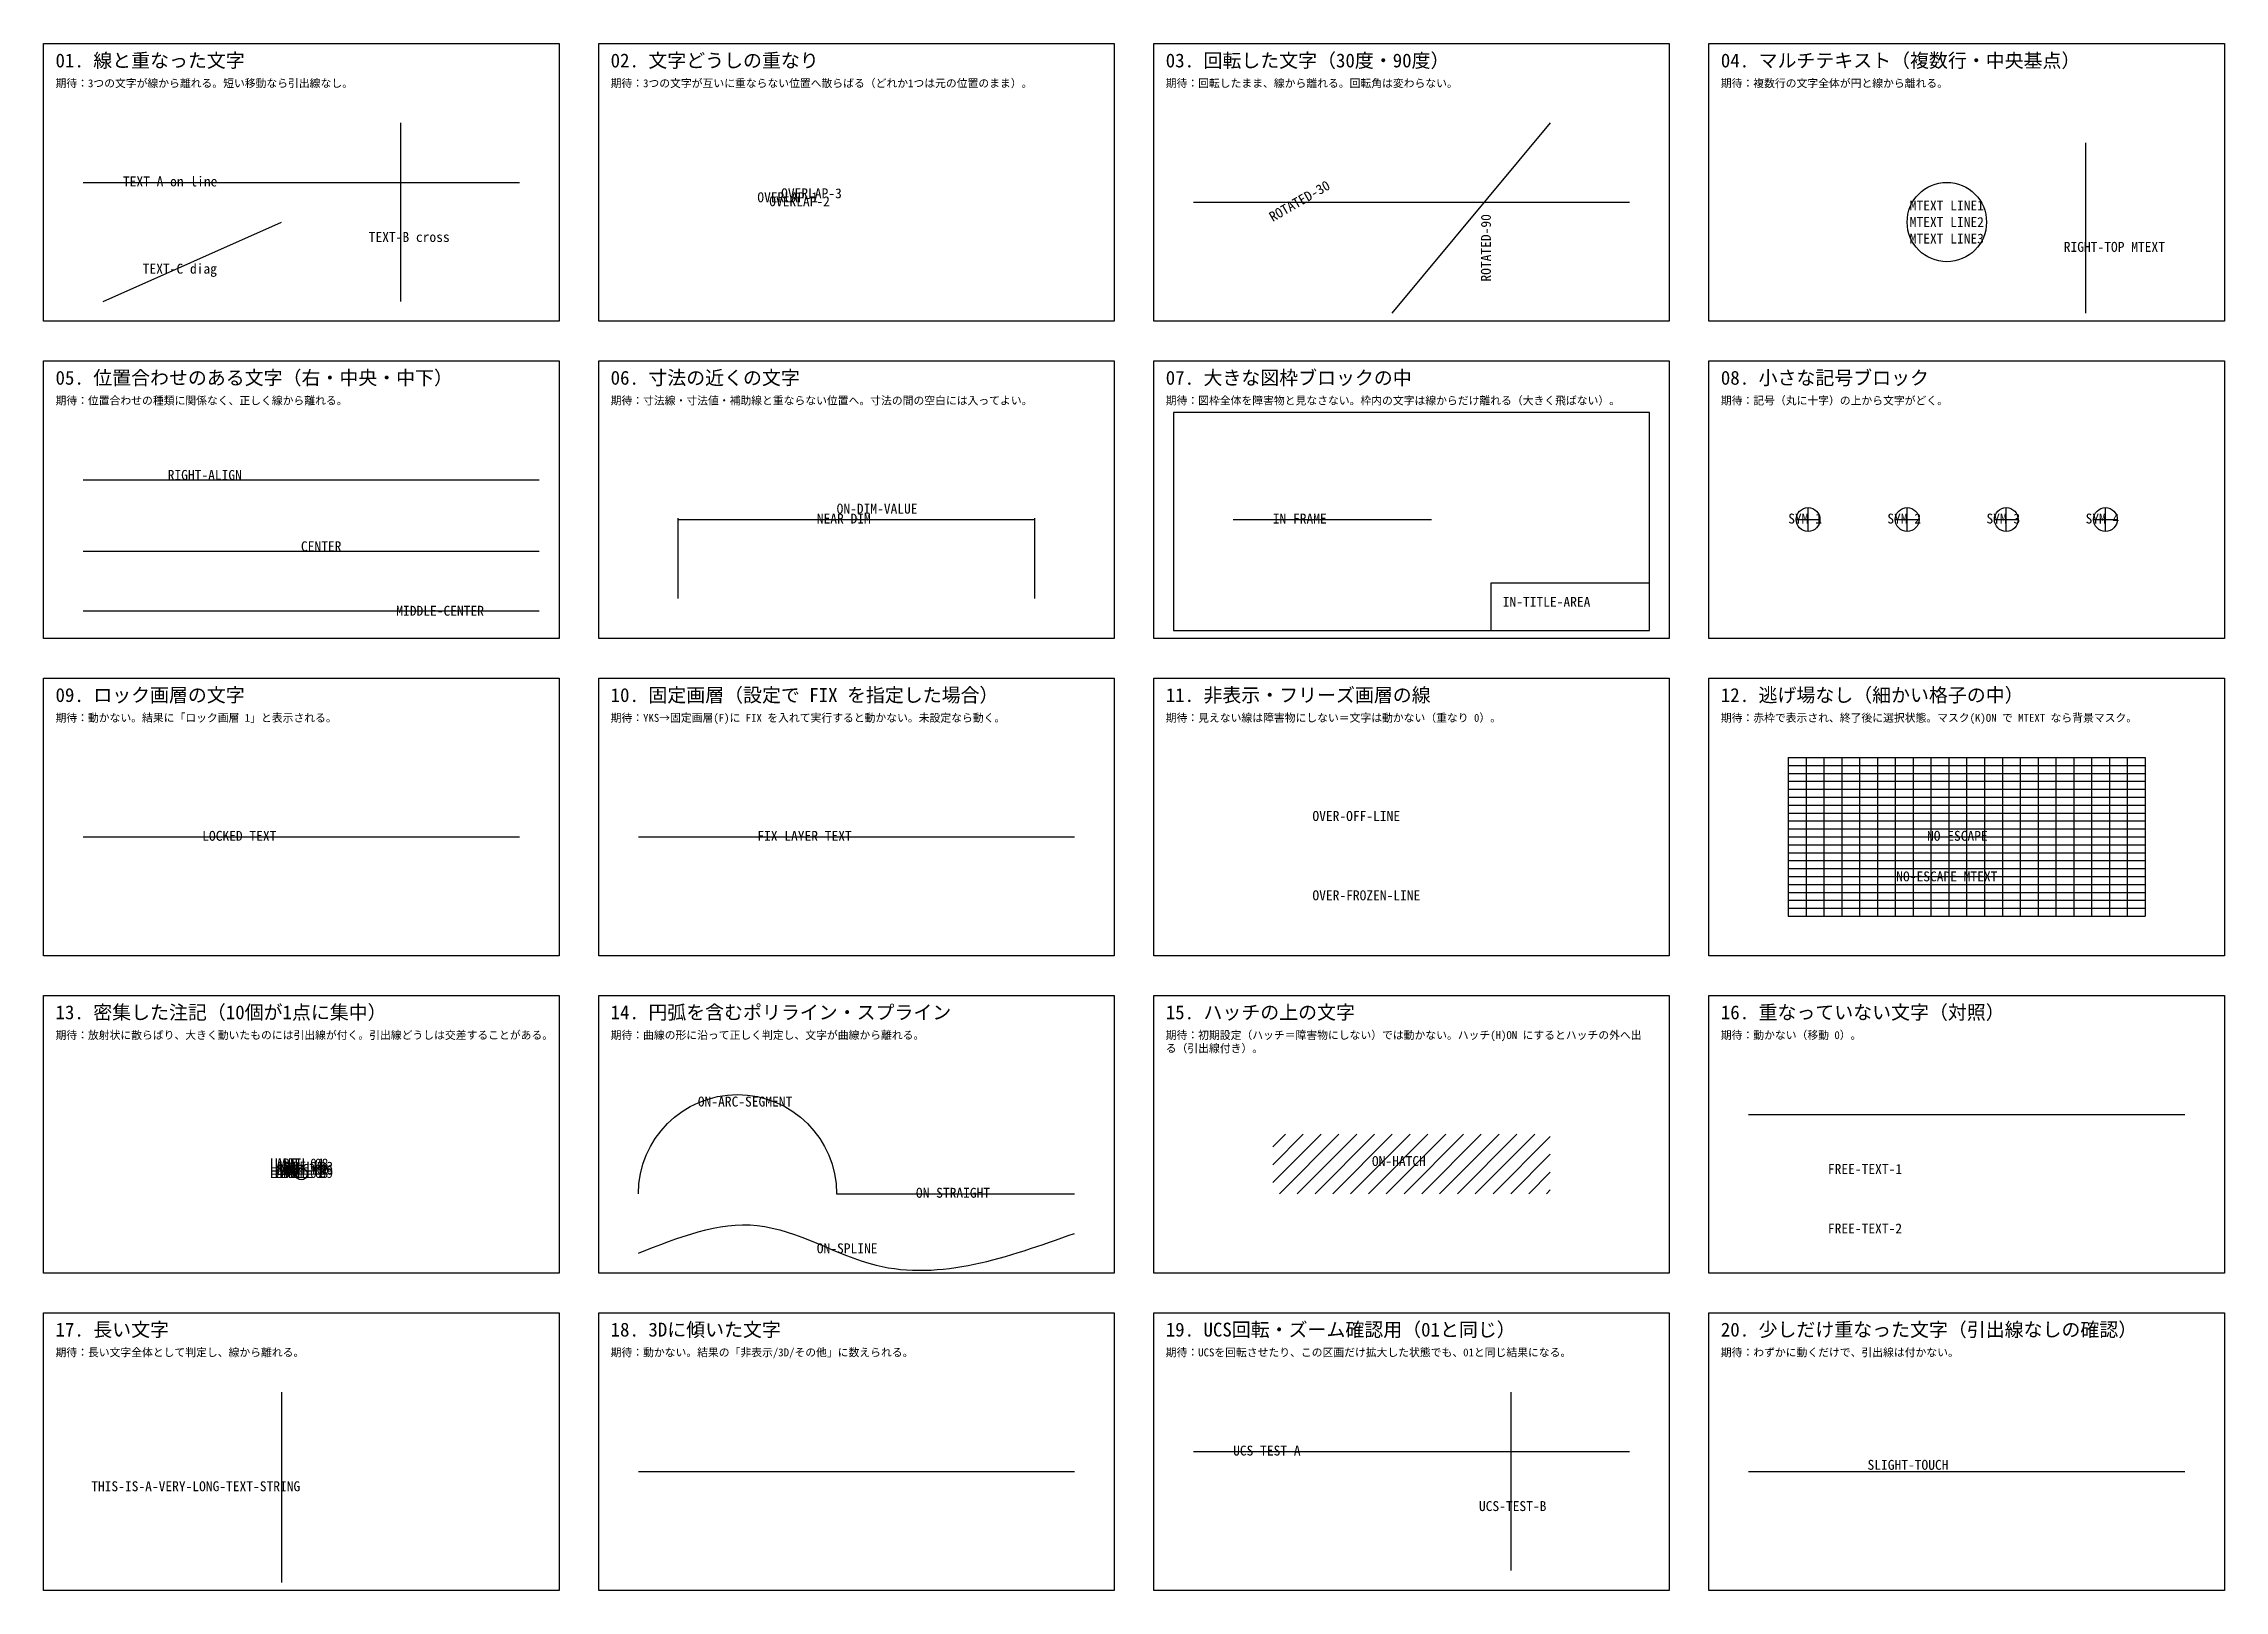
# Model space of a CAD drawing. Header units: millimetres. Extents: x -195 to 550, y -390 to 255.
# Drawn here: x 0 to 550, y -390 to 0 of the extents above; entities that cross this region are included whole.
import ezdxf
from ezdxf.enums import TextEntityAlignment as Align

# ---------------------------------------------------------------- set-up
doc = ezdxf.new("R2010")
doc.units = ezdxf.units.MM
for name, color, linetype in [('DIM', 3, 'Continuous'), ('FIX', 5, 'Continuous'), ('HATCH', 252, 'Continuous'), ('LOCKED', 1, 'Continuous'), ('OBJ', 4, 'Continuous'), ('TEXT', 7, 'Continuous'), ('YK_区画', 9, 'Continuous'), ('YK_見出し', 8, 'Continuous')]:
    doc.layers.add(name, color=color, linetype=linetype)
doc.styles.add('OpenSansCondensed-Light', font='OpenSansCondensed-Light.ttf')
doc.styles.add('YK_JP', font='msgothic.ttc')
doc.dimstyles.new('EZDXF', dxfattribs={"dimtxt": 0.25, "dimasz": 0.175, "dimexe": 0.375, "dimexo": 0.125, "dimgap": 0.1, "dimtad": 1, "dimlfac": 100, "dimzin": 12, "dimdsep": 46, "dimtxsty": 'OpenSansCondensed-Light', "dimblk": 'ARCHTICK', "dimcen": 2.5, "dimazin": 3, "dimtfac": 0.5, "dimtmove": 2, "dimatfit": 3})

msp = doc.modelspace()

# ---------------------------------------------------------------- texts
at = {"layer": 'FIX'}
msp.add_text('FIX-LAYER-TEXT', height=2.5, dxfattribs=at).set_placement((180, -201))
at = {"layer": 'LOCKED'}
msp.add_text('LOCKED-TEXT', height=2.5, dxfattribs=at).set_placement((40, -201))
at = {"layer": 'TEXT'}
for s, p in [('TEXT-A on line', (20, -36)), ('OVERLAP-1', (180, -40)), ('OVERLAP-2', (183, -41)), ('OVERLAP-3', (186, -39)), ('TEXT-B cross', (82, -50)), ('TEXT-C diag', (25, -58)), ('NEAR-DIM', (195, -121)), ('ON-DIM-VALUE', (200, -118.5)), ('IN-FRAME', (310, -121)), ('SYM-1', (440, -121)), ('SYM-2', (465, -121)), ('SYM-3', (490, -121)), ('SYM-4', (515, -121)), ('IN-TITLE-AREA', (368, -142)), ('OVER-OFF-LINE', (320, -196)), ('NO-ESCAPE', (475, -201)), ('OVER-FROZEN-LINE', (320, -216)), ('ON-ARC-SEGMENT', (165, -268)), ('ON-HATCH', (335, -283)), ('LABEL-04', (57, -283.6)), ('LABEL-07', (57, -284.4)), ('LABEL-10', (57, -285.2)), ('LABEL-01', (57, -286)), ('LABEL-08', (58.2, -283.6)), ('LABEL-02', (58.2, -285.2)), ('LABEL-05', (58.2, -286)), ('LABEL-03', (59.4, -284.4)), ('LABEL-06', (59.4, -285.2)), ('LABEL-09', (59.4, -286)), ('FREE-TEXT-1', (450, -285)), ('ON-STRAIGHT', (220, -291)), ('ON-SPLINE', (195, -305)), ('FREE-TEXT-2', (450, -300)), ('UCS-TEST-A', (300, -356)), ('SLIGHT-TOUCH', (460, -359.6)), ('THIS-IS-A-VERY-LONG-TEXT-STRING', (12, -365)), ('UCS-TEST-B', (362, -370))]:
    msp.add_text(s, height=2.5, dxfattribs=at).set_placement(p)
for s, rotation, p in [('ROTATED-30', 30, (310, -45)), ('ROTATED-90', 90, (365, -60))]:
    msp.add_text(s, height=2.5, rotation=rotation, dxfattribs=at).set_placement(p)
msp.add_text('RIGHT-ALIGN', height=2.5, dxfattribs=at).set_placement((50, -110), align=Align.RIGHT)
msp.add_text('CENTER', height=2.5, dxfattribs=at).set_placement((70, -128), align=Align.CENTER)
msp.add_text('MIDDLE-CENTER', height=2.5, dxfattribs=at).set_placement((100, -143), align=Align.MIDDLE_CENTER)
at = {"layer": 'TEXT', "char_height": 2.5}
for s, insert, width, attachment_point in [('MTEXT LINE1\\PMTEXT LINE2\\PMTEXT LINE3', (480, -45), 30, 5), ('RIGHT-TOP MTEXT', (535, -50), 40, 3), ('NO-ESCAPE MTEXT', (480, -210), 30, 5)]:
    msp.add_mtext(s, dxfattribs=dict(at, insert=insert, width=width, attachment_point=attachment_point))
at = {"layer": 'YK_見出し', "style": 'YK_JP'}
for s, p in [('01. 線と重なった文字', (3, -6)), ('02. 文字どうしの重なり', (143, -6)), ('03. 回転した文字（30度・90度）', (283, -6)), ('04. マルチテキスト（複数行・中央基点）', (423, -6)), ('05. 位置合わせのある文字（右・中央・中下）', (3, -86)), ('06. 寸法の近くの文字', (143, -86)), ('07. 大きな図枠ブロックの中', (283, -86)), ('08. 小さな記号ブロック', (423, -86)), ('09. ロック画層の文字', (3, -166)), ('10. 固定画層（設定で FIX を指定した場合）', (143, -166)), ('11. 非表示・フリーズ画層の線', (283, -166)), ('12. 逃げ場なし（細かい格子の中）', (423, -166)), ('13. 密集した注記（10個が1点に集中）', (3, -246)), ('14. 円弧を含むポリライン・スプライン', (143, -246)), ('15. ハッチの上の文字', (283, -246)), ('16. 重なっていない文字（対照）', (423, -246)), ('17. 長い文字', (3, -326)), ('18. 3Dに傾いた文字', (143, -326)), ('19. UCS回転・ズーム確認用（01と同じ）', (283, -326)), ('20. 少しだけ重なった文字（引出線なしの確認）', (423, -326))]:
    msp.add_text(s, height=3.5, dxfattribs=at).set_placement(p)
at = {"layer": 'YK_見出し', "char_height": 2, "width": 120, "attachment_point": 1, "style": 'YK_JP'}
for s, insert in [('期待：3つの文字が線から離れる。短い移動なら引出線なし。', (3, -9)), ('期待：3つの文字が互いに重ならない位置へ散らばる（どれか1つは元の位置のまま）。', (143, -9)), ('期待：回転したまま、線から離れる。回転角は変わらない。', (283, -9)), ('期待：複数行の文字全体が円と線から離れる。', (423, -9)), ('期待：位置合わせの種類に関係なく、正しく線から離れる。', (3, -89)), ('期待：寸法線・寸法値・補助線と重ならない位置へ。寸法の間の空白には入ってよい。', (143, -89)), ('期待：図枠全体を障害物と見なさない。枠内の文字は線からだけ離れる（大きく飛ばない）。', (283, -89)), ('期待：記号（丸に十字）の上から文字がどく。', (423, -89)), ('期待：動かない。結果に「ロック画層 1」と表示される。', (3, -169)), ('期待：YKS→固定画層(F)に FIX を入れて実行すると動かない。未設定なら動く。', (143, -169)), ('期待：見えない線は障害物にしない＝文字は動かない（重なり 0）。', (283, -169)), ('期待：赤枠で表示され、終了後に選択状態。マスク(K)ON で MTEXT なら背景マスク。', (423, -169)), ('期待：放射状に散らばり、大きく動いたものには引出線が付く。引出線どうしは交差することがある。', (3, -249)), ('期待：曲線の形に沿って正しく判定し、文字が曲線から離れる。', (143, -249)), ('期待：初期設定（ハッチ＝障害物にしない）では動かない。ハッチ(H)ON にするとハッチの外へ出る（引出線付き）。', (283, -249)), ('期待：動かない（移動 0）。', (423, -249)), ('期待：長い文字全体として判定し、線から離れる。', (3, -329)), ('期待：動かない。結果の「非表示/3D/その他」に数えられる。', (143, -329)), ('期待：UCSを回転させたり、この区画だけ拡大した状態でも、01と同じ結果になる。', (283, -329)), ('期待：わずかに動くだけで、引出線は付かない。', (423, -329))]:
    msp.add_mtext(s, dxfattribs=dict(at, insert=insert))

# ---------------------------------------------------------------- blocks, each defined once
blk = doc.blocks.new('_ARCHTICK')
at = {"color": 0, "linetype": 'BYBLOCK', "const_width": 0.15}
blk.add_lwpolyline([(-0.5, -0.5), (0.5, 0.5)], dxfattribs=at)
blk = doc.blocks.new('YK_FRAME')
for points in [[(0, 0), (120, 0), (120, 55), (0, 55)], [(80, 0), (120, 0), (120, 12), (80, 12)]]:
    blk.add_lwpolyline(points, close=True)
blk = doc.blocks.new('YK_SYMBOL')
for p, q in [((-3, 0), (3, 0)), ((0, -3), (0, 3))]:
    blk.add_line(p, q)
blk.add_circle((0, 0), 3)

# ---------------------------------------------------------------- dimensions: what is measured, and where the dimension line sits
at = {"layer": 'DIM'}
msp.add_linear_dim(base=(160, -120), p1=(160, -140), p2=(250, -140), dimstyle='EZDXF', dxfattribs=at).render()

# ---------------------------------------------------------------- hatches: boundary and pattern name
at = {"layer": 'HATCH'}
h = msp.add_hatch(dxfattribs=at)
h.set_pattern_fill('ANSI31')
h.paths.add_polyline_path([(310, -275), (380, -275), (380, -290), (310, -290)])

# ---------------------------------------------------------------- linework, layer by layer
at = {"layer": 'OBJ'}
for p, q in [((90, -20), (90, -65)), ((380, -20), (340, -68)), ((515, -25), (515, -68)), ((10, -35), (120, -35)), ((290, -40), (400, -40)), ((15, -65), (60, -45)), ((10, -110), (125, -110)), ((300, -120), (350, -120)), ((10, -128), (125, -128)), ((10, -143), (125, -143)), ((440, -180), (530, -180)), ((440, -180), (440, -220)), ((444.5, -180), (444.5, -220)), ((449, -180), (449, -220)), ((453.5, -180), (453.5, -220)), ((458, -180), (458, -220)), ((462.5, -180), (462.5, -220)), ((467, -180), (467, -220)), ((471.5, -180), (471.5, -220)), ((476, -180), (476, -220)), ((480.5, -180), (480.5, -220)), ((485, -180), (485, -220)), ((489.5, -180), (489.5, -220)), ((494, -180), (494, -220)), ((498.5, -180), (498.5, -220)), ((503, -180), (503, -220)), ((507.5, -180), (507.5, -220)), ((512, -180), (512, -220)), ((516.5, -180), (516.5, -220)), ((521, -180), (521, -220)), ((525.5, -180), (525.5, -220)), ((530, -180), (530, -220)), ((440, -182), (530, -182)), ((440, -184), (530, -184)), ((440, -186), (530, -186)), ((440, -188), (530, -188)), ((440, -190), (530, -190)), ((440, -192), (530, -192)), ((440, -194), (530, -194)), ((440, -196), (530, -196)), ((440, -198), (530, -198)), ((10, -200), (120, -200)), ((150, -200), (260, -200)), ((440, -200), (530, -200)), ((440, -202), (530, -202)), ((440, -204), (530, -204)), ((440, -206), (530, -206)), ((440, -208), (530, -208)), ((440, -210), (530, -210)), ((440, -212), (530, -212)), ((440, -214), (530, -214)), ((440, -216), (530, -216)), ((440, -218), (530, -218)), ((440, -220), (530, -220)), ((430, -270), (540, -270)), ((60, -340), (60, -388)), ((370, -340), (370, -385)), ((290, -355), (400, -355)), ((150, -360), (260, -360)), ((430, -360), (540, -360))]:
    msp.add_line(p, q, dxfattribs=at)
msp.add_lwpolyline([(150, -290, -1), (200, -290), (260, -290)], format="xyb", dxfattribs=at)
for centre, radius in [((480, -45), 10), ((65, -285), 1.5)]:
    msp.add_circle(centre, radius, dxfattribs=at)
msp.add_spline([(150, -305), (180, -298), (210, -308), (260, -300)], degree=3, dxfattribs=at)
at = {"layer": 'YK_区画'}
for points in [[(0, 0), (130, 0), (130, -70), (0, -70)], [(140, 0), (270, 0), (270, -70), (140, -70)], [(280, 0), (410, 0), (410, -70), (280, -70)], [(420, 0), (550, 0), (550, -70), (420, -70)], [(0, -80), (130, -80), (130, -150), (0, -150)], [(140, -80), (270, -80), (270, -150), (140, -150)], [(280, -80), (410, -80), (410, -150), (280, -150)], [(420, -80), (550, -80), (550, -150), (420, -150)], [(0, -160), (130, -160), (130, -230), (0, -230)], [(140, -160), (270, -160), (270, -230), (140, -230)], [(280, -160), (410, -160), (410, -230), (280, -230)], [(420, -160), (550, -160), (550, -230), (420, -230)], [(0, -240), (130, -240), (130, -310), (0, -310)], [(140, -240), (270, -240), (270, -310), (140, -310)], [(280, -240), (410, -240), (410, -310), (280, -310)], [(420, -240), (550, -240), (550, -310), (420, -310)], [(0, -320), (130, -320), (130, -390), (0, -390)], [(140, -320), (270, -320), (270, -390), (140, -390)], [(280, -320), (410, -320), (410, -390), (280, -390)], [(420, -320), (550, -320), (550, -390), (420, -390)]]:
    msp.add_lwpolyline(points, close=True, dxfattribs=at)

# ---------------------------------------------------------------- block references
at = {"layer": 'OBJ'}
for name, p in [('YK_FRAME', (285, -148)), ('YK_SYMBOL', (445, -120)), ('YK_SYMBOL', (470, -120)), ('YK_SYMBOL', (495, -120)), ('YK_SYMBOL', (520, -120))]:
    msp.add_blockref(name, p, dxfattribs=at)

msp.set_redraw_order([(e.dxf.handle, doc.entitydb.next_handle()) for e in msp.query("TEXT MTEXT ATTDEF DIMENSION ARC_DIMENSION")])  # texts and dimensions are drawn at this point

doc.saveas('drawing.dxf')
